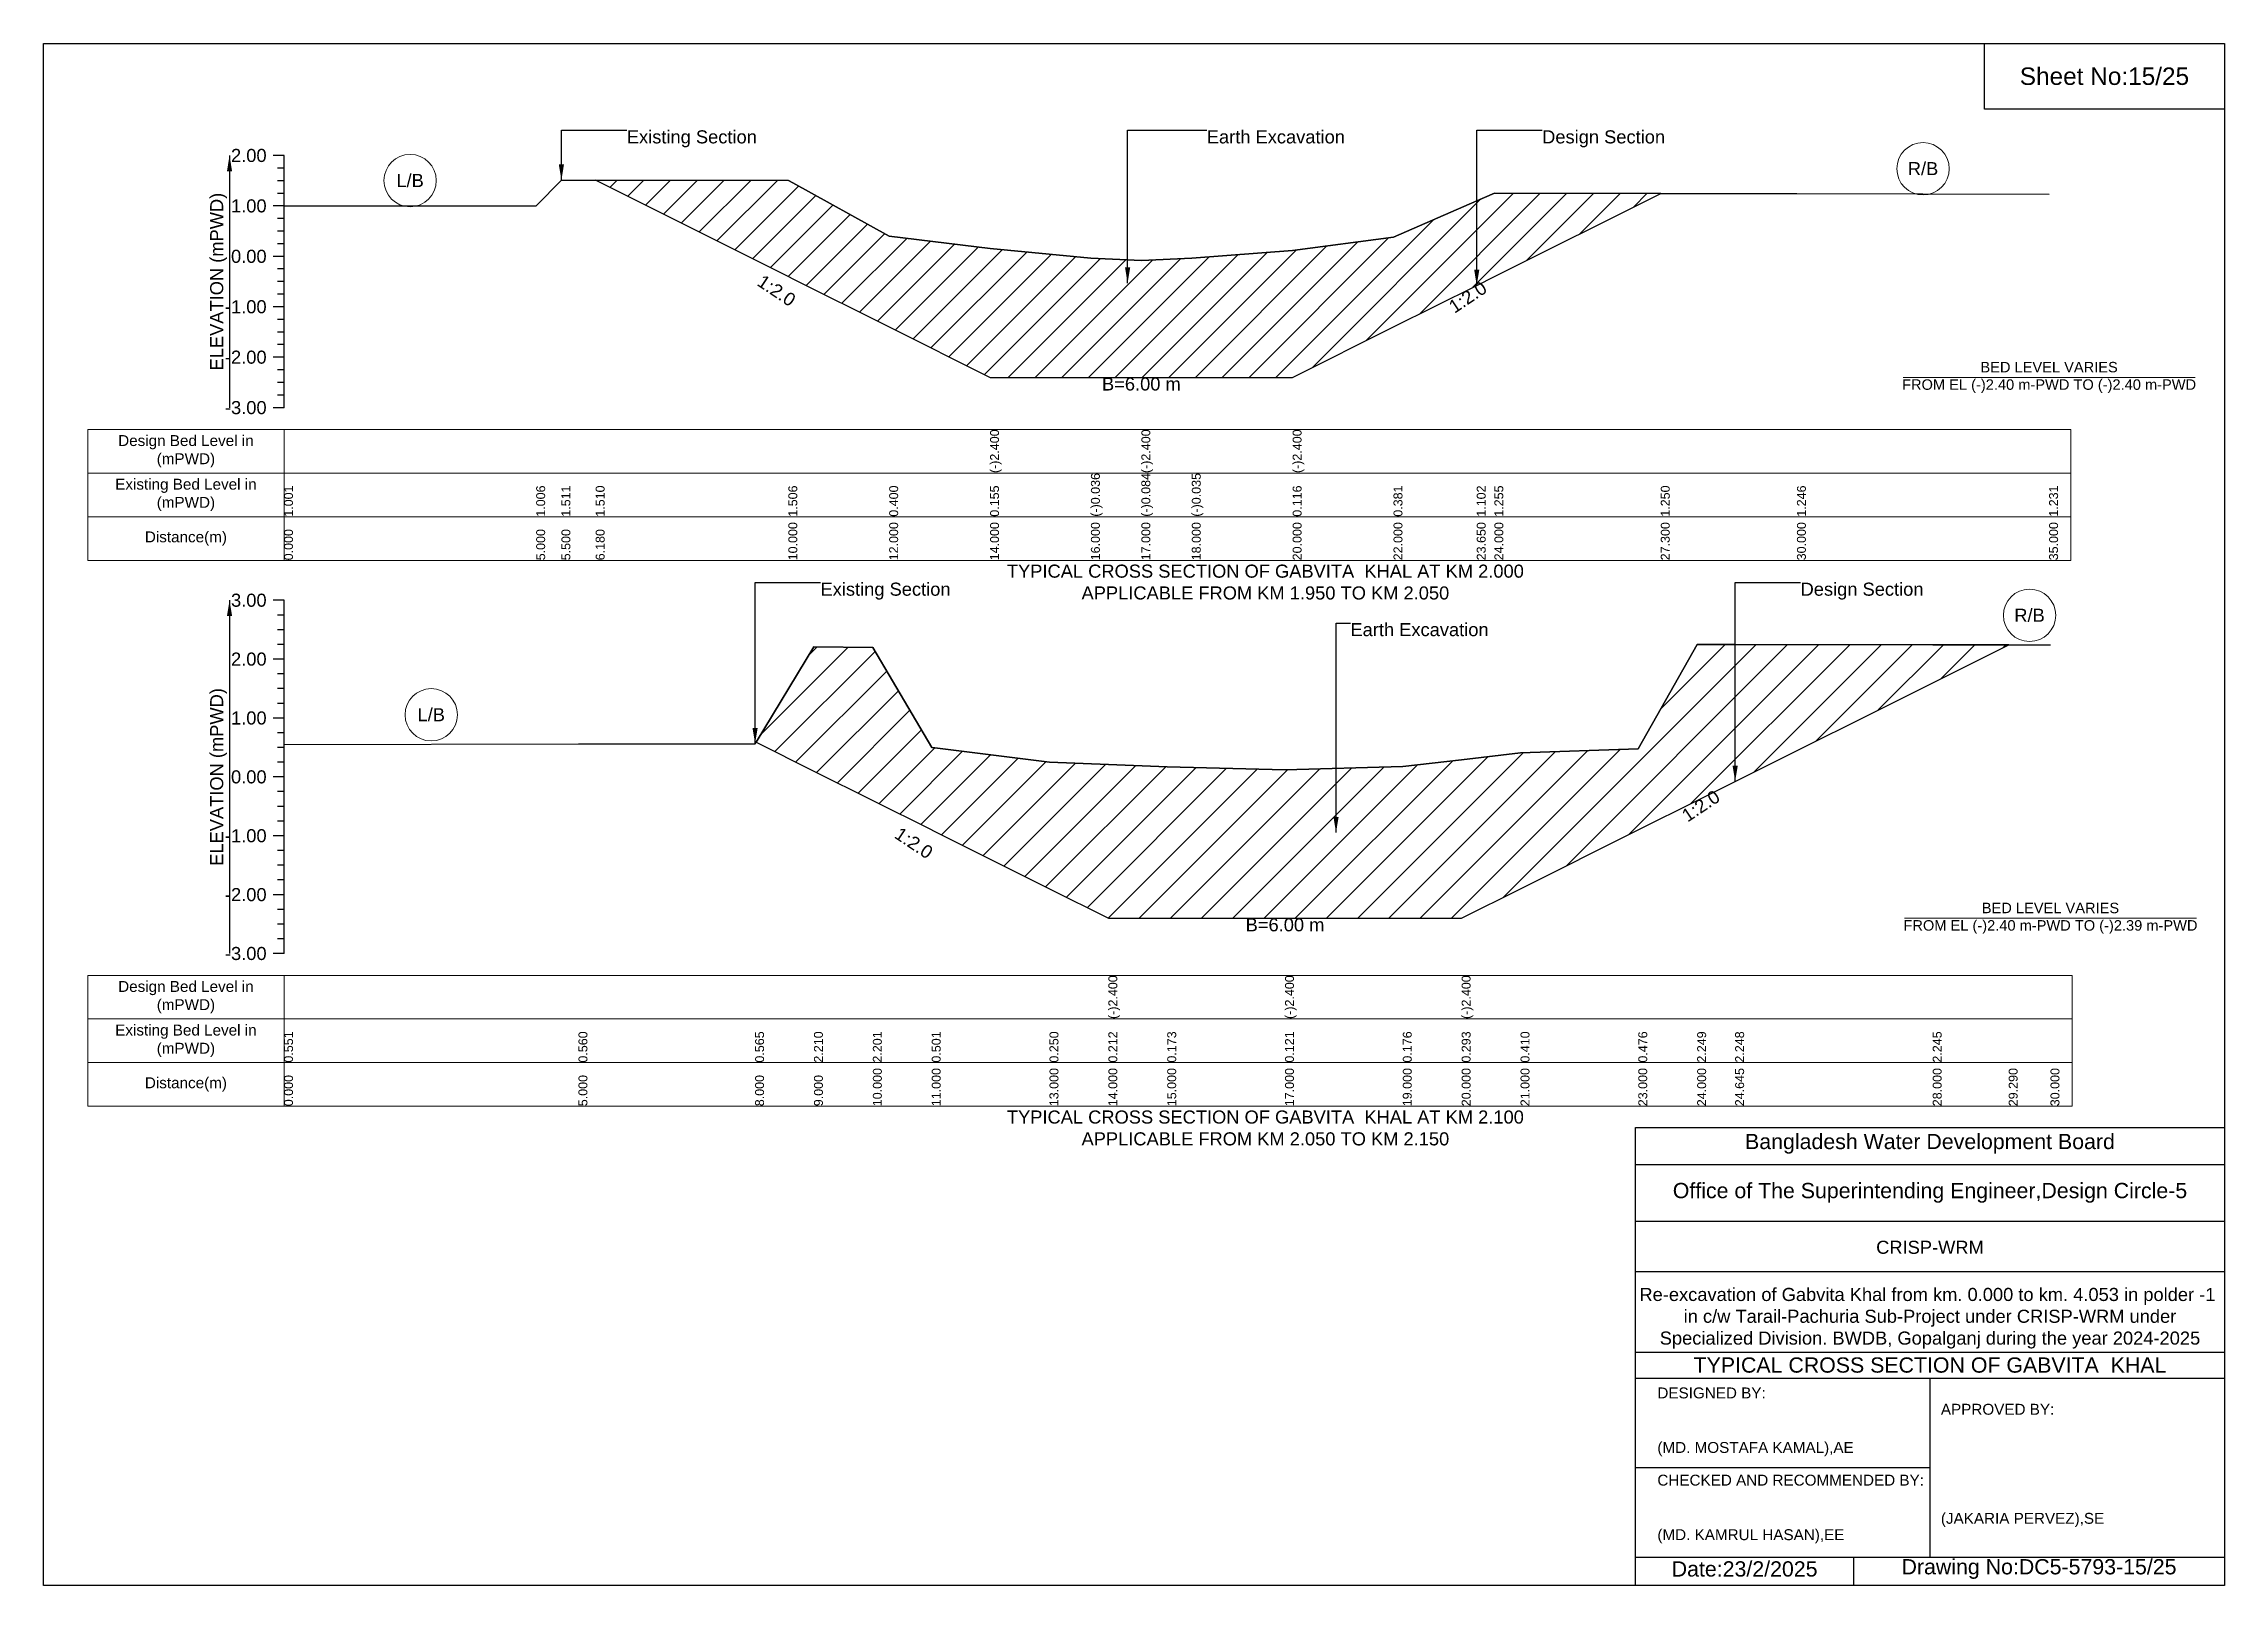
# Model space of a CAD drawing. Header units: feet. Extents: x 91000 to 358000, y -12982 to 34.
# Drawn here: x 240000 to 248000, y -5656 to 0 of the extents above; entities that cross this region are included whole.
import ezdxf

# ---------------------------------------------------------------- set-up
doc = ezdxf.new("R2010")
doc.units = ezdxf.units.FT
doc.header["$LTSCALE"] = 7
doc.header["$MEASUREMENT"] = 0
for name, color, linetype, lineweight in [('Cross section Data Border', 7, 'Continuous', 9), ('Cross Section Labels', 7, 'Continuous', 9), ('Existing_Bed_Level for Xsection', 7, 'Continuous', 25)]:
    doc.layers.add(name, color=color, linetype=linetype, lineweight=lineweight)
doc.styles.get("Standard").update_dxf_attribs({"font": 'arial.ttf'})
doc.dimstyles.get("Standard").update_dxf_attribs({"dimtxt": 0.18, "dimasz": 0.18, "dimexe": 0.18, "dimexo": 0.0625, "dimgap": 0.09, "dimtad": 0, "dimtih": 1, "dimtoh": 1, "dimdec": 4, "dimzin": 0, "dimdsep": 46, "dimtxsty": 'Standard', "dimcen": 0.09, "dimadec": 0, "dimazin": 0, "dimtfac": 1, "dimtdec": 4, "dimtofl": 0, "dimtmove": 0, "dimatfit": 3, "dimfxl": 1, "dimtolj": 1, "dimtzin": 0, "dimarcsym": 0})

msp = doc.modelspace()

# ---------------------------------------------------------------- texts
at = {"attachment_point": 5}
for s, insert, char_height in [('Sheet No:15/25', (247560, -120), 64), ('Bangladesh Water Development Board', (246920, -4036), 56), ('Office of The Superintending Engineer,Design Circle-5', (246920, -4216), 56)]:
    msp.add_mtext(s, dxfattribs=dict(at, insert=insert, char_height=char_height))
for s, insert, char_height, width, attachment_point in [('CRISP-WRM', (246920, -4416), 48, 2240, 5), ('Re-excavation of Gabvita Khal from km. 0.000 to km. 4.053 in polder -1  in c/w Tarail-Pachuria Sub-Project under CRISP-WRM under Specialized Division. BWDB, Gopalganj during the year 2024-2025', (246920, -4676), 48, 2160, 5), ('TYPICAL CROSS SECTION OF GABVITA  KHAL', (246920, -4848), 56, 2240, 5), ('DESIGNED BY:^J^J^J(MD. MOSTAFA KAMAL),AE', (245920, -5056), 40, 1120, 4), ('APPROVED BY:^J^J^J^J^J^J(JAKARIA PERVEZ),SE', (246960, -5216), 40, 1120, 4), ('CHECKED AND RECOMMENDED BY:^J^J^J(MD. KAMRUL HASAN),EE', (245920, -5376), 40, 1120, 4), ('Date:23/2/2025 ', (246240, -5596), 56, 1120, 5), ('Drawing No:DC5-5793-15/25', (247320, -5596), 56, 1760, 5)]:
    msp.add_mtext(s, dxfattribs=dict(insert=insert, char_height=char_height, width=width, attachment_point=attachment_point))
at = {"layer": 'Cross section Data Border', "char_height": 40, "width": 640, "attachment_point": 5}
for s, insert in [('Design Bed Level in (mPWD)', (240522, -1495.6)), ('Existing Bed Level in (mPWD)', (240522, -1655.6)), ('Distance(m)', (240522, -1815.6)), ('Design Bed Level in (mPWD)', (240522, -3498.2)), ('Existing Bed Level in (mPWD)', (240522, -3658.2)), ('Distance(m)', (240522, -3818.2))]:
    msp.add_mtext(s, dxfattribs=dict(at, insert=insert))
at = {"layer": 'Cross Section Labels'}
for s, insert, char_height, attachment_point in [('Existing Section', (242139.5, -318.1), 48, 1), ('Earth Excavation', (244267, -318.1), 48, 1), ('Design Section', (245497.3, -318.1), 48, 1), ('L/B', (241344.5, -502.4), 48, 5), ('R/B', (246894.5, -458.9), 48, 5), ('BED LEVEL VARIES ^JFROM EL (-)2.40 m-PWD TO (-)2.40 m-PWD', (247357, -1224.6), 38.4, 5), ('B=6.00 m', (244027, -1224.6), 48, 2), ('TYPICAL CROSS SECTION OF GABVITA  KHAL AT KM 2.000^JAPPLICABLE FROM KM 1.950 TO KM 2.050', (244482, -1975.6), 48, 5), ('Existing Section', (242850, -1977.4), 48, 1), ('Design Section', (246445.3, -1977.4), 48, 1), ('R/B', (247285.3, -2097.3), 48, 5), ('Earth Excavation', (244794, -2125.7), 48, 1), ('L/B', (241422, -2462.3), 48, 5), ('BED LEVEL VARIES ^JFROM EL (-)2.40 m-PWD TO (-)2.39 m-PWD', (247362, -3208.6), 38.4, 5), ('B=6.00 m', (244554, -3208.6), 48, 2), ('TYPICAL CROSS SECTION OF GABVITA  KHAL AT KM 2.100^JAPPLICABLE FROM KM 2.050 TO KM 2.150', (244482, -3978.2), 48, 5)]:
    msp.add_mtext(s, dxfattribs=dict(at, insert=insert, char_height=char_height, attachment_point=attachment_point))
at = {"layer": 'Cross Section Labels', "char_height": 48, "attachment_point": 2}
for insert, rotation in [((242702.4, -886), 326.30993), ((245211, -910.1), 33.69007), ((246066, -2776.6), 33.69007), ((243205.8, -2912.5), 326.30993)]:
    msp.add_mtext('1:2.0', dxfattribs=dict(at, insert=insert, rotation=rotation))
at = {"layer": 'Existing_Bed_Level for Xsection', "char_height": 48, "attachment_point": 6}
for s, insert in [('2.00', (240818, -410.6)), ('1.00', (240818, -595.6)), ('0.00', (240818, -780.6)), ('-1.00', (240818, -965.6)), ('-2.00', (240818, -1150.6)), ('-3.00', (240818, -1335.6)), ('3.00', (240818, -2042.2)), ('2.00', (240818, -2258.2)), ('1.00', (240818, -2474.2)), ('0.00', (240818, -2690.2)), ('-1.00', (240818, -2906.2)), ('-2.00', (240818, -3122.2)), ('-3.00', (240818, -3338.2))]:
    msp.add_mtext(s, dxfattribs=dict(at, insert=insert))
at = {"layer": 'Existing_Bed_Level for Xsection', "rotation": 90}
for s, insert, char_height, attachment_point in [('ELEVATION (mPWD)', (240642, -873.1), 48, 5), ('(-)2.400', (243472, -1575.6), 32.8, 1), ('(-)2.400', (244027, -1575.6), 32.8, 1), ('(-)2.400', (244582, -1575.6), 32.8, 1), ('(-)0.036', (243842, -1735.6), 32.8, 1), ('(-)0.084', (244027, -1735.6), 32.8, 1), ('(-)0.035', (244212, -1735.6), 32.8, 1), ('1.001', (240882, -1735.6), 32.8, 1), ('1.006', (241807, -1735.6), 32.8, 1), ('1.511', (241899.5, -1735.6), 32.8, 1), ('1.510', (242025.2, -1735.6), 32.8, 1), ('1.506', (242732, -1735.6), 32.8, 1), ('0.400', (243102, -1735.6), 32.8, 1), ('0.155', (243472, -1735.6), 32.8, 1), ('0.116', (244582, -1735.6), 32.8, 1), ('0.381', (244952, -1735.6), 32.8, 1), ('1.102', (245257.3, -1735.6), 32.8, 1), ('1.255', (245322, -1735.6), 32.8, 1), ('1.250', (245932.5, -1735.6), 32.8, 1), ('1.246', (246432, -1735.6), 32.8, 1), ('1.231', (247357, -1735.6), 32.8, 1), ('10.000', (242732, -1895.6), 32.8, 1), ('12.000', (243102, -1895.6), 32.8, 1), ('14.000', (243472, -1895.6), 32.8, 1), ('16.000', (243842, -1895.6), 32.8, 1), ('17.000', (244027, -1895.6), 32.8, 1), ('18.000', (244212, -1895.6), 32.8, 1), ('20.000', (244582, -1895.6), 32.8, 1), ('22.000', (244952, -1895.6), 32.8, 1), ('23.650', (245257.3, -1895.6), 32.8, 1), ('24.000', (245322, -1895.6), 32.8, 1), ('27.300', (245932.5, -1895.6), 32.8, 1), ('30.000', (246432, -1895.6), 32.8, 1), ('35.000', (247357, -1895.6), 32.8, 1), ('0.000', (240882, -1895.6), 32.8, 1), ('5.000', (241807, -1895.6), 32.8, 1), ('5.500', (241899.5, -1895.6), 32.8, 1), ('6.180', (242025.2, -1895.6), 32.8, 1), ('ELEVATION (mPWD)', (240642, -2690.2), 48, 5), ('(-)2.400', (243906, -3578.2), 32.8, 1), ('(-)2.400', (244554, -3578.2), 32.8, 1), ('(-)2.400', (245202, -3578.2), 32.8, 1), ('0.551', (240882, -3738.2), 32.8, 1), ('0.560', (241962, -3738.2), 32.8, 1), ('0.565', (242610, -3738.2), 32.8, 1), ('2.210', (242826, -3738.2), 32.8, 1), ('2.201', (243042, -3738.2), 32.8, 1), ('0.501', (243258, -3738.2), 32.8, 1), ('0.250', (243690, -3738.2), 32.8, 1), ('0.212', (243906, -3738.2), 32.8, 1), ('0.173', (244122, -3738.2), 32.8, 1), ('0.121', (244554, -3738.2), 32.8, 1), ('0.176', (244986, -3738.2), 32.8, 1), ('0.293', (245202, -3738.2), 32.8, 1), ('0.410', (245418, -3738.2), 32.8, 1), ('0.476', (245850, -3738.2), 32.8, 1), ('2.249', (246066, -3738.2), 32.8, 1), ('2.248', (246205.3, -3738.2), 32.8, 1), ('2.245', (246930, -3738.2), 32.8, 1), ('10.000', (243042, -3898.2), 32.8, 1), ('11.000', (243258, -3898.2), 32.8, 1), ('13.000', (243690, -3898.2), 32.8, 1), ('14.000', (243906, -3898.2), 32.8, 1), ('15.000', (244122, -3898.2), 32.8, 1), ('17.000', (244554, -3898.2), 32.8, 1), ('19.000', (244986, -3898.2), 32.8, 1), ('20.000', (245202, -3898.2), 32.8, 1), ('21.000', (245418, -3898.2), 32.8, 1), ('23.000', (245850, -3898.2), 32.8, 1), ('24.000', (246066, -3898.2), 32.8, 1), ('28.000', (246930, -3898.2), 32.8, 1), ('29.290', (247208.7, -3898.2), 32.8, 1), ('30.000', (247362, -3898.2), 32.8, 1), ('0.000', (240882, -3898.2), 32.8, 1), ('5.000', (241962, -3898.2), 32.8, 1), ('8.000', (242610, -3898.2), 32.8, 1), ('9.000', (242826, -3898.2), 32.8, 1), ('24.645', (246205.3, -3898.2), 32.8, 1)]:
    msp.add_mtext(s, dxfattribs=dict(at, insert=insert, char_height=char_height, attachment_point=attachment_point))

# ---------------------------------------------------------------- hatches: boundary and pattern name
at = {"layer": 'Existing_Bed_Level for Xsection'}
h = msp.add_hatch(dxfattribs=at)
h.set_pattern_fill('ANSI31', color=256, scale=555, style=0)
h.set_pattern_definition([(45, (82.016, 399.894), (-49.055533, 49.055533), [])])
h.paths.add_polyline_path([(242025.2, -501.2), (242732, -854.6), (242748.6, -862.9), (243102, -1039.6), (243472, -1224.6), (243842, -1224.6), (244027, -1224.6), (244212, -1224.6), (244582, -1224.6), (244952, -1039.6), (245257.3, -886.9), (245322, -854.6), (245932.5, -549.3), (245322, -548.4), (245257.3, -576.7), (244952, -710.1), (244582, -759.1), (244212, -787), (244027, -796.1), (243842, -787.2), (243472, -751.9), (243102, -706.6), (242748.6, -511.1), (242732, -502)])
h = msp.add_hatch(dxfattribs=at)
h.set_pattern_fill('ANSI31', color=256, scale=648, style=0)
h.set_pattern_definition([(45, (82.02, 399.89), (-57.27565, 57.27565), [])])
h.paths.add_polyline_path([(242613.5, -2562.4), (242826, -2668.6), (243042, -2776.6), (243258, -2884.6), (243259.8, -2885.5), (243690, -3100.6), (243906, -3208.6), (244122, -3208.6), (244554, -3208.6), (244986, -3208.6), (245202, -3208.6), (245418, -3100.6), (245850, -2884.6), (246066, -2776.6), (246205.3, -2707), (246930, -2344.6), (247208.7, -2205.3), (246930, -2205.3), (246205.3, -2204.6), (246066, -2204.5), (245850, -2587.4), (245418, -2601.7), (245202, -2627), (244986, -2652.2), (244554, -2664.1), (244122, -2652.9), (243906, -2644.6), (243690, -2636.2), (243259.8, -2582.2), (243258, -2582), (243042, -2214.8), (242826, -2212.9)])

# ---------------------------------------------------------------- linework, layer by layer
for points in [[(240000, 0), (248000, 0), (248000, -5656), (240000, -5656)], [(247120, 0), (248000, 0), (248000, -240), (247120, -240)]]:
    msp.add_lwpolyline(points, close=True)
for points in [[(245840, -5656), (245840, -3976), (248000, -3976)], [(245840, -4112), (248000, -4112)], [(245840, -4320), (248000, -4320)], [(245840, -4504), (248000, -4504)], [(245840, -4800), (248000, -4800)], [(245840, -4896), (248000, -4896)], [(246920, -4896), (246920, -5552)], [(245840, -5224), (246920, -5224)], [(245840, -5552), (248000, -5552)], [(246640, -5552), (246640, -5656)]]:
    msp.add_lwpolyline(points)
at = {"layer": 'Cross section Data Border'}
for points in [[(240162, -1415.6), (247437, -1415.6), (247437, -1895.6), (240162, -1895.6)], [(240162, -3418.2), (247442, -3418.2), (247442, -3898.2), (240162, -3898.2)]]:
    msp.add_lwpolyline(points, close=True, dxfattribs=at)
for points in [[(240882, -1415.6), (240882, -1895.6)], [(240162, -1575.6), (247437, -1575.6)], [(240162, -1735.6), (247437, -1735.6)], [(240882, -3418.2), (240882, -3898.2)], [(240162, -3578.2), (247442, -3578.2)], [(240162, -3738.2), (247442, -3738.2)]]:
    msp.add_lwpolyline(points, dxfattribs=at)
at = {"layer": 'Cross Section Labels'}
for points in [[(246821.2, -1224.6), (247892.8, -1224.6)], [(246826.2, -3208.6), (247897.8, -3208.6)]]:
    msp.add_lwpolyline(points, dxfattribs=at)
for centre in [(246894.5, -458.9), (241344.5, -502.4), (247285.3, -2097.3), (241422, -2462.3)]:
    msp.add_circle(centre, 96, dxfattribs=at)
at = {"layer": 'Existing_Bed_Level for Xsection'}
for points in [[(240882, -410.6), (240842, -410.6)], [(240882, -456.8), (240858, -456.8)], [(240882, -1335.6), (240882, -1150.6), (240882, -965.6), (240882, -780.6), (240882, -595.6), (240882, -410.6)], [(240882, -503.1), (240858, -503.1)], [(240882, -549.3), (240858, -549.3)], [(240882, -595.4), (241807, -594.5), (241899.5, -501), (242025.2, -501.2), (242732, -502), (242748.6, -511.1), (243102, -706.6), (243472, -751.9), (243472, -751.9), (243842, -787.2), (244027, -796.1), (244027, -796.1), (244212, -787), (244582, -759.1), (244582, -759.1), (244952, -710.1), (245257.3, -576.7), (245322, -548.4), (245932.5, -549.3), (246432, -550.1), (247357, -552.8)], [(240882, -595.6), (240842, -595.6)], [(240882, -641.8), (240858, -641.8)], [(240882, -688.1), (240858, -688.1)], [(240882, -780.6), (240842, -780.6)], [(240882, -734.3), (240858, -734.3)], [(240882, -826.8), (240858, -826.8)], [(240882, -873.1), (240858, -873.1)], [(240882, -919.3), (240858, -919.3)], [(240882, -965.6), (240842, -965.6)], [(240882, -1011.8), (240858, -1011.8)], [(240882, -1058.1), (240858, -1058.1)], [(240882, -1104.3), (240858, -1104.3)], [(240882, -1150.6), (240842, -1150.6)], [(240882, -1196.8), (240858, -1196.8)], [(240882, -1243.1), (240858, -1243.1)], [(240882, -1335.6), (240842, -1335.6)], [(240882, -1289.3), (240858, -1289.3)], [(240882, -2042.2), (240842, -2042.2)], [(240882, -3338.2), (240882, -3122.2), (240882, -2906.2), (240882, -2690.2), (240882, -2474.2), (240882, -2258.2), (240882, -2042.2)], [(240882, -2096.2), (240858, -2096.2)], [(240882, -2150.2), (240858, -2150.2)], [(240882, -2204.2), (240858, -2204.2)], [(240882, -2571.2), (241962, -2569.3), (242610, -2568.2), (242613.5, -2562.4), (242826, -2212.9), (243042, -2214.8), (243258, -2582), (243259.8, -2582.2), (243690, -2636.2), (243906, -2644.6), (243906, -2644.6), (244122, -2652.9), (244554, -2664.1), (244554, -2664.1), (244986, -2652.2), (245202, -2627), (245202, -2627), (245418, -2601.7), (245850, -2587.4), (246066, -2204.5), (246205.3, -2204.6), (246930, -2205.3), (247208.7, -2205.3), (247362, -2205.3)], [(240882, -2258.2), (240842, -2258.2)], [(240882, -2312.2), (240858, -2312.2)], [(240882, -2366.2), (240858, -2366.2)], [(240882, -2474.2), (240842, -2474.2)], [(240882, -2420.2), (240858, -2420.2)], [(240882, -2528.2), (240858, -2528.2)], [(240882, -2582.2), (240858, -2582.2)], [(240882, -2636.2), (240858, -2636.2)], [(240882, -2690.2), (240842, -2690.2)], [(240882, -2744.2), (240858, -2744.2)], [(240882, -2798.2), (240858, -2798.2)], [(240882, -2852.2), (240858, -2852.2)], [(240882, -2906.2), (240842, -2906.2)], [(240882, -2960.2), (240858, -2960.2)], [(240882, -3014.2), (240858, -3014.2)], [(240882, -3068.2), (240858, -3068.2)], [(240882, -3122.2), (240842, -3122.2)], [(240882, -3176.2), (240858, -3176.2)], [(240882, -3230.2), (240858, -3230.2)], [(240882, -3338.2), (240842, -3338.2)], [(240882, -3284.2), (240858, -3284.2)]]:
    msp.add_lwpolyline(points, dxfattribs=at)
for points in [[(242025.2, -501.2), (242025.2, -501.2), (242732, -854.6), (242748.6, -862.9), (243102, -1039.6), (243472, -1224.6), (243472, -1224.6), (243842, -1224.6), (244027, -1224.6), (244027, -1224.6), (244212, -1224.6), (244582, -1224.6), (244582, -1224.6), (244952, -1039.6), (245257.3, -886.9), (245322, -854.6), (245932.5, -549.3), (245932.5, -549.3), (245932.5, -549.3), (245322, -548.4), (245257.3, -576.7), (244952, -710.1), (244582, -759.1), (244582, -759.1), (244212, -787), (244027, -796.1), (244027, -796.1), (243842, -787.2), (243472, -751.9), (243472, -751.9), (243102, -706.6), (242748.6, -511.1), (242732, -502), (242025.2, -501.2)], [(242613.5, -2562.4), (242613.5, -2562.4), (242826, -2668.6), (243042, -2776.6), (243258, -2884.6), (243259.8, -2885.5), (243690, -3100.6), (243906, -3208.6), (243906, -3208.6), (244122, -3208.6), (244554, -3208.6), (244554, -3208.6), (244986, -3208.6), (245202, -3208.6), (245202, -3208.6), (245418, -3100.6), (245850, -2884.6), (246066, -2776.6), (246205.3, -2707), (246930, -2344.6), (247208.7, -2205.3), (247208.7, -2205.3), (247208.7, -2205.3), (246930, -2205.3), (246205.3, -2204.6), (246066, -2204.5), (245850, -2587.4), (245418, -2601.7), (245202, -2627), (245202, -2627), (244986, -2652.2), (244554, -2664.1), (244554, -2664.1), (244122, -2652.9), (243906, -2644.6), (243906, -2644.6), (243690, -2636.2), (243259.8, -2582.2), (243258, -2582), (243042, -2214.8), (242826, -2212.9), (242613.5, -2562.4)]]:
    msp.add_lwpolyline(points, close=True, dxfattribs=at)

msp.set_redraw_order([(e.dxf.handle, doc.entitydb.next_handle()) for e in msp.query("TEXT MTEXT ATTDEF DIMENSION ARC_DIMENSION")])  # texts and dimensions are drawn at this point

# ---------------------------------------------------------------- leaders
at = {"layer": 'Cross Section Labels', "annotation_type": 0, "has_hookline": 1, "hookline_direction": 0}
for points, text_width in [([(241899.5, -501), (241899.5, -318.1), (242139.4, -318.1)], 467.2), ([(243976.5, -878.8), (243976.5, -318.1), (244266.9, -318.1)], 497), ([(245257.3, -886.9), (245257.3, -318.1), (245497.2, -318.1)], 441.2), ([(242610, -2568.2), (242610, -1977.4), (242849.9, -1977.4)], 467.2), ([(246205.3, -2707), (246205.3, -1977.4), (246445.2, -1977.4)], 441.2), ([(244741.2, -2894.5), (244741.2, -2125.7), (244793.9, -2125.7)], 497)]:
    msp.add_leader(points, dimstyle='Standard', override={"dimasz": 57.6}, dxfattribs=dict(at, text_width=text_width))
at = {"layer": 'Existing_Bed_Level for Xsection'}
for points in [[(240682, -410.6), (240682, -1335.6)], [(240682, -2042.2), (240682, -3338.2)]]:
    msp.add_leader(points, dimstyle='Standard', override={"dimasz": 57.6}, dxfattribs=at)

doc.saveas('drawing.dxf')
